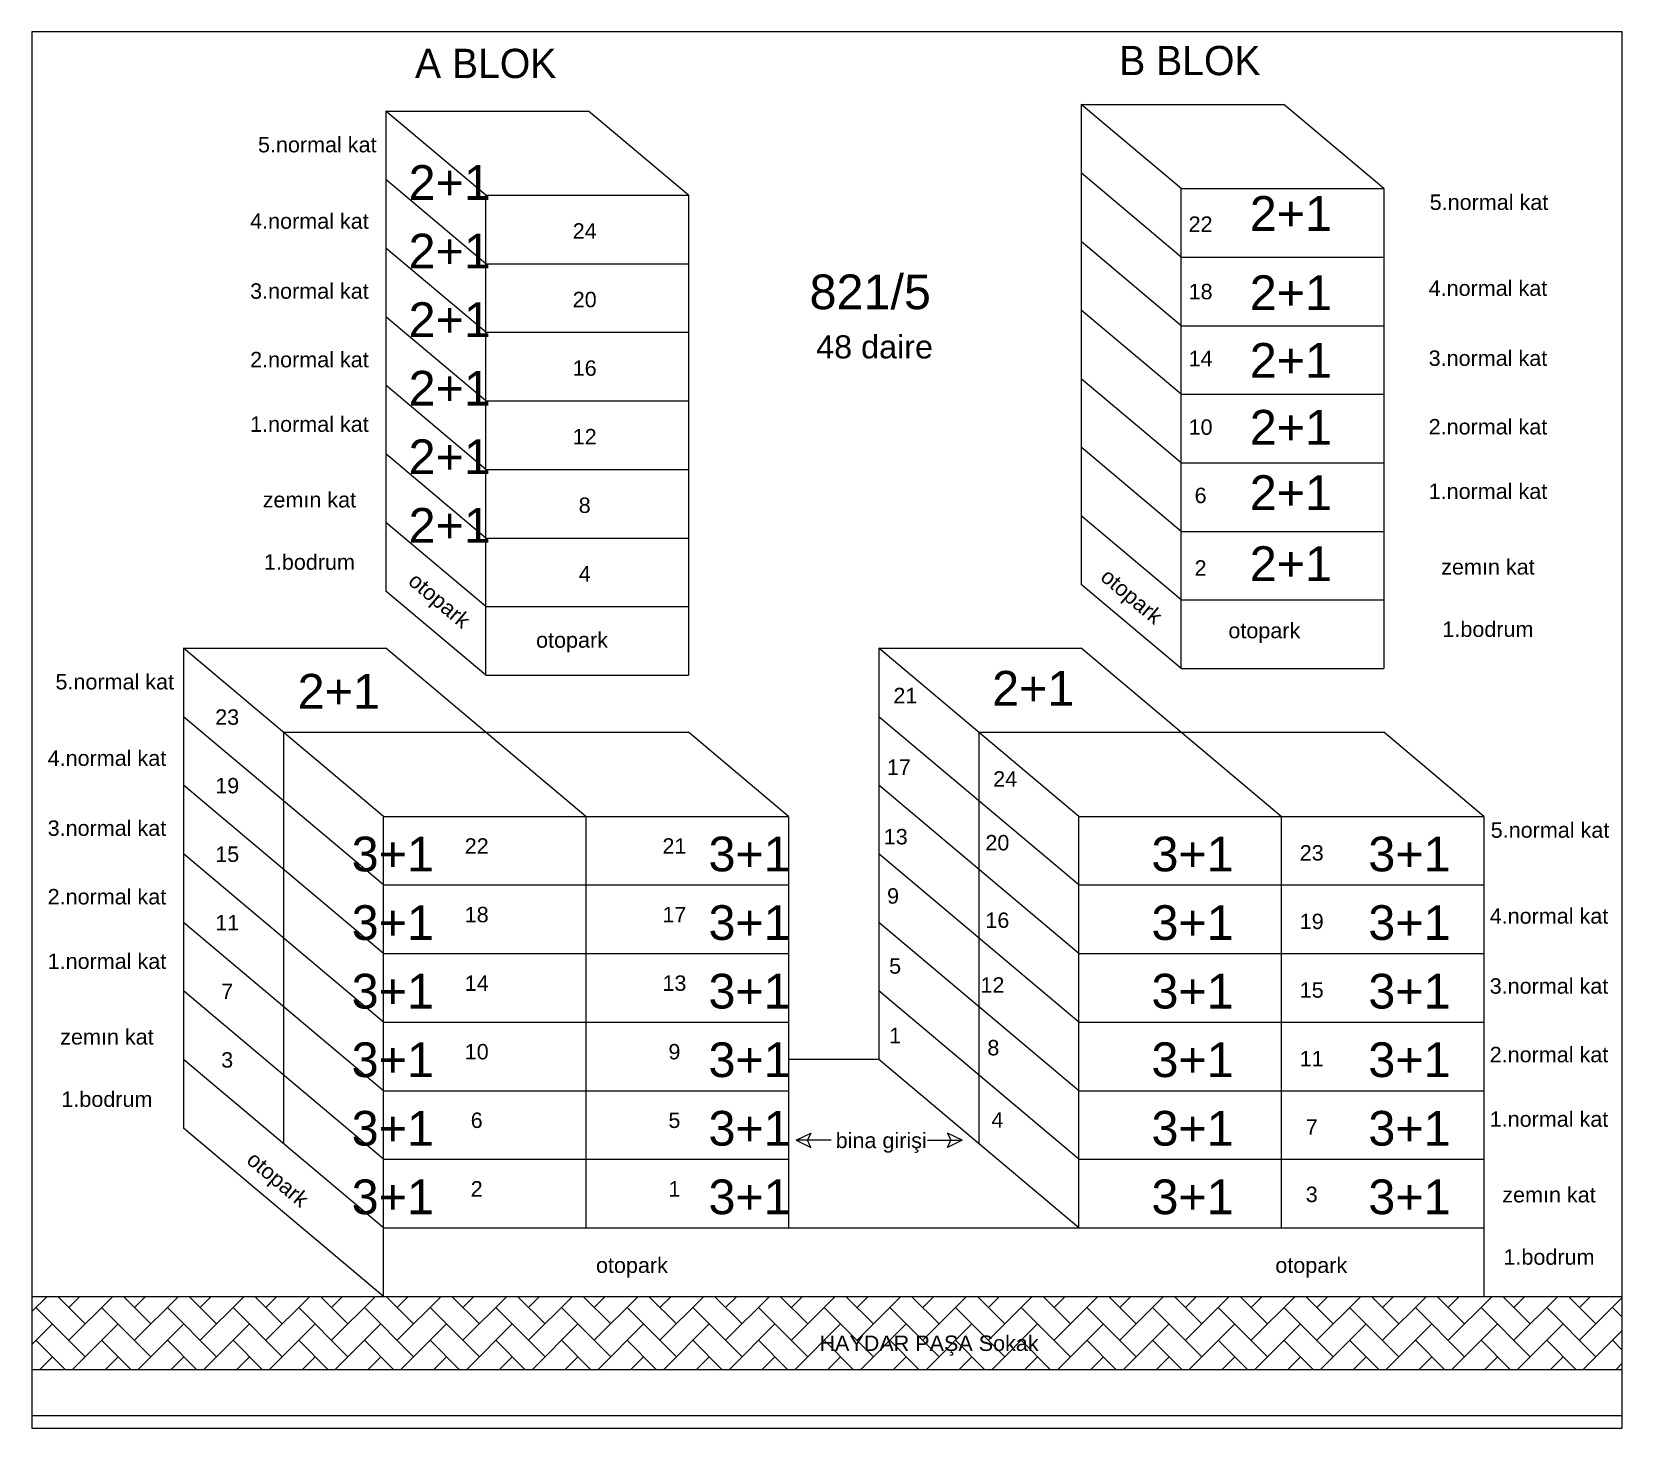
# Model space of a CAD drawing. Header units: centimetres. Extents: x 562865 to 1310255, y -148070 to 32737.
# Drawn here: x 668292 to 675250, y -28933 to -22823 of the extents above; entities that cross this region are included whole.
import ezdxf
from ezdxf.enums import TextEntityAlignment as Align

# ---------------------------------------------------------------- set-up
doc = ezdxf.new("R2010")
doc.units = ezdxf.units.CM
doc.header["$LTSCALE"] = 2.5
for name, color, linetype, lineweight in [('iç ölçü', 106, 'Continuous', 18), ('KITLE', 18, 'Continuous', 0), ('OLÇÜ', 40, 'Continuous', 18), ('Z_YOL_ADI', 7, 'Continuous', 0)]:
    doc.layers.add(name, color=color, linetype=linetype, lineweight=lineweight)
doc.layers.add('Oda', color=7, linetype='Continuous')
doc.layers.add('tarama', color=173, linetype='Continuous')
doc.styles.add('MAHALADI', font='arial.ttf')
doc.styles.add('PINAR', font='comic.ttf')

msp = doc.modelspace()

# ---------------------------------------------------------------- texts
at = {"layer": 'Oda', "style": 'MAHALADI'}
for s, height, p in [('5.normal kat', 67.5, (669540.5, -23350.7)), ('2+1', 151.88, (670120, -23558.6)), ('2+1', 151.88, (673800.2, -23694.1)), ('5.normal kat', 67.5, (674666.8, -23602.6)), ('4.normal kat', 67.5, (669506.2, -23685)), ('22', 67.5, (673405, -23698.6)), ('2+1', 151.88, (670120, -23858.6)), ('24', 67.5, (670710.5, -23728.4)), ('3.normal kat', 67.5, (669506.2, -23991.2)), ('821/5', 151.88, (671959.8, -24037)), ('18', 67.5, (673405, -23993.5)), ('2+1', 151.88, (673800.2, -24040.6)), ('4.normal kat', 67.5, (674662.2, -23978.6)), ('2+1', 151.88, (670120, -24158.6)), ('20', 67.5, (670710.5, -24028.4)), ('48 daire', 101.25, (671978.8, -24252.3)), ('2+1', 151.88, (673800.2, -24336.7)), ('2.normal kat', 67.5, (669506.2, -24291.2)), ('16', 67.5, (670710.5, -24328.4)), ('14', 67.5, (673405, -24286.5)), ('3.normal kat', 67.5, (674662.2, -24284.9)), ('2+1', 151.88, (670120, -24458.6)), ('2+1', 151.88, (673800.2, -24629.4)), ('1.normal kat', 67.5, (669506.2, -24573.5)), ('12', 67.5, (670710.5, -24628.4)), ('10', 67.5, (673405, -24586.5)), ('2.normal kat', 67.5, (674662.2, -24584.9)), ('2+1', 151.88, (670120, -24758.6)), ('2+1', 151.88, (673800.2, -24915.4)), ('zemın kat', 67.5, (669506.2, -24904.4)), ('6', 67.5, (673405, -24885.4)), ('1.normal kat', 67.5, (674662.2, -24867.1)), ('2+1', 151.88, (670120, -25058.6)), ('8', 67.5, (670710.5, -24928.4)), ('1.bodrum', 67.5, (669506.2, -25177)), ('2+1', 151.88, (673800.2, -25226.1)), ('4', 67.5, (670710.5, -25228.4)), ('2', 67.5, (673405, -25203)), ('zemın kat', 67.5, (674662.2, -25198)), ('otopark', 67.5, (670655.1, -25518.1)), ('otopark', 67.5, (673683.9, -25476.6)), ('1.bodrum', 67.5, (674662.2, -25470.6)), ('5.normal kat', 67.5, (668654.6, -25700.6)), ('2+1', 151.88, (669634.6, -25784.5)), ('2+1', 151.88, (672673, -25771.5)), ('21', 67.5, (672113.6, -25760.8)), ('23', 67.5, (669146.4, -25855.2)), ('4.normal kat', 67.5, (668620.3, -26034.9)), ('17', 67.5, (672085, -26074.3)), ('19', 67.5, (669146.4, -26155.2)), ('24', 67.5, (672550.1, -26125.8)), ('3.normal kat', 67.5, (668620.3, -26341.1)), ('5.normal kat', 67.5, (674933.8, -26349.5)), ('3+1', 151.88, (669870.9, -26496.5)), ('22', 67.5, (670238.1, -26419.2)), ('21', 67.5, (671103.1, -26419.2)), ('3+1', 151.88, (671432.1, -26496.5)), ('13', 67.5, (672071.2, -26378.5)), ('20', 67.5, (672515.9, -26404.8)), ('3+1', 151.88, (673370.1, -26496.5)), ('3+1', 151.88, (674318.9, -26496.5)), ('15', 67.5, (669146.4, -26455.2)), ('23', 67.5, (673891.3, -26449.2)), ('2.normal kat', 67.5, (668620.3, -26641.1)), ('9', 67.5, (672059.7, -26637.7)), ('3+1', 151.88, (669870.9, -26796.5)), ('3+1', 151.88, (671432.1, -26796.5)), ('3+1', 151.88, (673370.1, -26796.5)), ('3+1', 151.88, (674318.9, -26796.5)), ('11', 67.5, (669146.4, -26755.2)), ('18', 67.5, (670238.1, -26719.2)), ('17', 67.5, (671103.1, -26719.2)), ('16', 67.5, (672515.9, -26743.9)), ('19', 67.5, (673891.3, -26749.2)), ('4.normal kat', 67.5, (674929.3, -26725.5)), ('1.normal kat', 67.5, (668620.3, -26923.4)), ('5', 67.5, (672068.7, -26944.2)), ('7', 67.5, (669146.4, -27055.2)), ('3+1', 151.88, (669870.9, -27096.5)), ('14', 67.5, (670238.1, -27019.2)), ('13', 67.5, (671103.1, -27019.2)), ('3+1', 151.88, (671432.1, -27096.5)), ('12', 67.5, (672494.5, -27027.4)), ('3+1', 151.88, (673370.1, -27096.5)), ('15', 67.5, (673891.3, -27049.2)), ('3+1', 151.88, (674318.9, -27096.5)), ('3.normal kat', 67.5, (674929.3, -27031.8)), ('zemın kat', 67.5, (668620.3, -27254.2)), ('1', 67.5, (672068.7, -27248.3)), ('3+1', 151.88, (669870.9, -27396.5)), ('10', 67.5, (670238.1, -27319.2)), ('9', 67.5, (671103.1, -27319.2)), ('3+1', 151.88, (671432.1, -27396.5)), ('8', 67.5, (672498.3, -27301.6)), ('3+1', 151.88, (673370.1, -27396.5)), ('3+1', 151.88, (674318.9, -27396.5)), ('2.normal kat', 67.5, (674929.3, -27331.8)), ('3', 67.5, (669146.4, -27355.2)), ('11', 67.5, (673891.3, -27349.2)), ('1.bodrum', 67.5, (668620.3, -27526.9)), ('3+1', 151.88, (669870.9, -27696.5)), ('6', 67.5, (670238.1, -27619.2)), ('5', 67.5, (671103.1, -27619.2)), ('3+1', 151.88, (671432.1, -27696.5)), ('4', 67.5, (672515.9, -27617.8)), ('3+1', 151.88, (673370.1, -27696.5)), ('3+1', 151.88, (674318.9, -27696.5)), ('1.normal kat', 67.5, (674929.3, -27614.1)), ('7', 67.5, (673891.3, -27649.2)), ('bina girişi', 67.5, (672007.9, -27707.5)), ('3+1', 151.88, (669870.9, -27996.5)), ('2', 67.5, (670238.1, -27919.2)), ('1', 67.5, (671103.1, -27919.2)), ('3+1', 151.88, (671432.1, -27996.5)), ('3+1', 151.88, (673370.1, -27996.5)), ('3', 67.5, (673891.3, -27943.4)), ('3+1', 151.88, (674318.9, -27996.5)), ('zemın kat', 67.5, (674929.3, -27944.9)), ('1.bodrum', 67.5, (674929.3, -28217.5)), ('otopark', 67.5, (670917.1, -28253.3)), ('otopark', 67.5, (673889.3, -28253.3)), ('HAYDAR PAŞA Sokak', 67.5, (672217, -28594.8))]:
    msp.add_text(s, height=height, dxfattribs=at).set_placement(p, align=Align.CENTER)
for p in [(673082.1, -25318.5), (670053.7, -25336.5), (669346.5, -27869.3)]:
    msp.add_text('otopark', height=67.5, rotation=319.92892, dxfattribs=at).set_placement(p, align=Align.CENTER)
at = {"layer": 'Z_YOL_ADI', "style": 'PINAR'}
for s, p in [('B BLOK', (673049, -23013)), ('A BLOK', (669968.2, -23025.5))]:
    msp.add_text(s, height=128, dxfattribs=at).set_placement(p)

# ---------------------------------------------------------------- hatches: boundary and pattern name
at = {"layer": 'tarama'}
h = msp.add_hatch(dxfattribs=at)
h.set_pattern_fill('AR-HBONE,_O', color=256)
h.set_pattern_definition([(45, (50611.83, -55560.69), (1e-14, 143.684098), [304.8, -101.6]), (135, (50683.67, -55488.85), (1e-14, 143.684098), [304.8, -101.6])])
h.paths.add_polyline_path([(668291.7, -28356), (668291.7, -28675.2), (675249.6, -28675.2), (675249.6, -28356)])
h.paths.add_polyline_path([(671728.1, -28509.2), (672713, -28509.2), (672713, -28630.6), (671728.1, -28630.6)], flags=24)

# ---------------------------------------------------------------- linework, layer by layer
at = {"layer": 'iç ölçü'}
for p, q in [((671636.2, -27672.9), (671700.4, -27641.2)), ((671788.9, -27672.9), (671636.2, -27672.9)), ((671636.2, -27672.9), (671700.4, -27704.5)), ((671700.4, -27641.2), (671685.5, -27672.9)), ((671700.4, -27704.5), (671685.5, -27672.9)), ((672209.7, -27672.9), (672362.4, -27672.9)), ((672362.4, -27672.9), (672298.1, -27641.2)), ((672298.1, -27641.2), (672313, -27672.9)), ((672362.4, -27672.9), (672298.1, -27704.5)), ((672298.1, -27704.5), (672313, -27672.9))]:
    msp.add_line(p, q, dxfattribs=at)
at = {"layer": 'KITLE', "color": 2}
for p, q in [((672882.6, -23141), (672882.6, -25241)), ((673320.2, -23509.1), (672882.6, -23141)), ((672882.6, -23141), (673768.6, -23141)), ((674206.2, -23509.1), (673768.6, -23141)), ((669841, -23170), (669841, -25270)), ((670278.6, -23538), (669841, -23170)), ((669841, -23170), (670726.9, -23170)), ((671164.5, -23538), (670726.9, -23170)), ((673320.2, -23809.1), (672882.6, -23441)), ((670278.6, -23838), (669841, -23470)), ((673320.2, -25609.1), (673320.2, -23509.1)), ((673320.2, -23509.1), (674206.2, -23509.1)), ((674206.2, -23509.1), (674206.2, -25609.1)), ((670278.6, -25638), (670278.6, -23538)), ((670278.6, -23538), (671164.5, -23538)), ((671164.5, -23538), (671164.5, -25638)), ((670278.6, -24138), (669841, -23770)), ((673320.2, -24109.1), (672882.6, -23741)), ((670278.6, -23838), (671164.5, -23838)), ((673320.2, -23809.1), (674206.2, -23809.1)), ((670278.6, -24438), (669841, -24070)), ((673320.2, -24409.1), (672882.6, -24041)), ((670278.6, -24138), (671164.5, -24138)), ((673320.2, -24109.1), (674206.2, -24109.1)), ((673320.2, -24709.1), (672882.6, -24341)), ((670278.6, -24738), (669841, -24370)), ((673320.2, -24409.1), (674206.2, -24409.1)), ((670278.6, -24438), (671164.5, -24438)), ((670278.6, -25038), (669841, -24670)), ((673320.2, -25009.1), (672882.6, -24641)), ((670278.6, -24738), (671164.5, -24738)), ((673320.2, -24709.1), (674206.2, -24709.1)), ((670278.6, -25338), (669841, -24970)), ((673320.2, -25309.1), (672882.6, -24941)), ((670278.6, -25038), (671164.5, -25038)), ((673320.2, -25009.1), (674206.2, -25009.1)), ((673320.2, -25609.1), (672882.6, -25241)), ((670278.6, -25638), (669841, -25270)), ((673320.2, -25309.1), (674206.2, -25309.1)), ((670278.6, -25338), (671164.5, -25338)), ((669830.2, -26256), (668955, -25519.8)), ((668955, -25519.8), (669841, -25519.8)), ((668955, -25519.8), (668955, -27619.8)), ((670716.1, -26256), (669841, -25519.8)), ((672871.9, -26256), (671996.7, -25519.8)), ((671996.7, -25519.8), (672882.6, -25519.8)), ((671996.7, -25519.8), (671996.7, -27319.8)), ((673757.8, -26256), (672882.6, -25519.8)), ((670278.6, -25638), (671164.5, -25638)), ((673320.2, -25609.1), (674206.2, -25609.1)), ((669830.2, -26556), (668955, -25819.8)), ((672871.9, -26556), (671996.7, -25819.8)), ((669392.6, -25887.9), (669392.6, -27687.9)), ((669392.6, -25887.9), (671164.5, -25887.9)), ((671602.1, -26256), (671164.5, -25887.9)), ((672434.3, -25887.9), (672434.3, -27687.9)), ((672434.3, -25887.9), (674206.2, -25887.9)), ((674643.7, -26256), (674206.2, -25887.9)), ((669830.2, -26856), (668955, -26119.8)), ((672871.9, -26856), (671996.7, -26119.8)), ((669830.2, -26256), (671602.1, -26256)), ((669830.2, -28356), (669830.2, -26256)), ((670716.1, -26256), (670716.1, -28056)), ((671602.1, -26256), (671602.1, -28056)), ((672871.9, -26256), (674643.7, -26256)), ((672871.9, -28056), (672871.9, -26256)), ((673757.8, -26256), (673757.8, -28056)), ((674643.7, -26256), (674643.7, -28356)), ((669830.2, -27156), (668955, -26419.8)), ((672871.9, -27156), (671996.7, -26419.8)), ((669830.2, -26556), (671602.1, -26556)), ((672871.9, -26556), (674643.7, -26556)), ((669830.2, -27456), (668955, -26719.8)), ((672871.9, -27456), (671996.7, -26719.8)), ((669830.2, -26856), (671602.1, -26856)), ((672871.9, -26856), (674643.7, -26856)), ((669830.2, -27756), (668955, -27019.8)), ((672871.9, -27756), (671996.7, -27019.8)), ((669830.2, -27156), (671602.1, -27156)), ((672871.9, -27156), (674643.7, -27156)), ((669830.2, -28056), (668955, -27319.8)), ((671996.7, -27319.8), (671602.1, -27319.8)), ((672871.9, -28056), (671996.7, -27319.8)), ((669830.2, -27456), (671602.1, -27456)), ((672871.9, -27456), (674643.7, -27456)), ((669830.2, -28356), (668955, -27619.8)), ((669830.2, -27756), (671602.1, -27756)), ((672871.9, -27756), (674643.7, -27756)), ((669830.2, -28056), (674643.7, -28056)), ((672871.9, -28056), (674643.7, -28056)), ((668291.7, -28356), (675249.6, -28356)), ((668291.7, -28675.2), (675249.6, -28675.2)), ((668291.7, -28876.7), (675249.6, -28876.7))]:
    msp.add_line(p, q, dxfattribs=at)
at = {"layer": 'OLÇÜ'}
msp.add_lwpolyline([(675249.6, -22823.3), (668291.7, -22823.3), (668291.7, -28932.7), (675249.6, -28932.7)], close=True, dxfattribs=at)

msp.set_redraw_order([(e.dxf.handle, doc.entitydb.next_handle()) for e in msp.query("TEXT MTEXT ATTDEF DIMENSION ARC_DIMENSION")])  # texts and dimensions are drawn at this point

doc.saveas('drawing.dxf')
